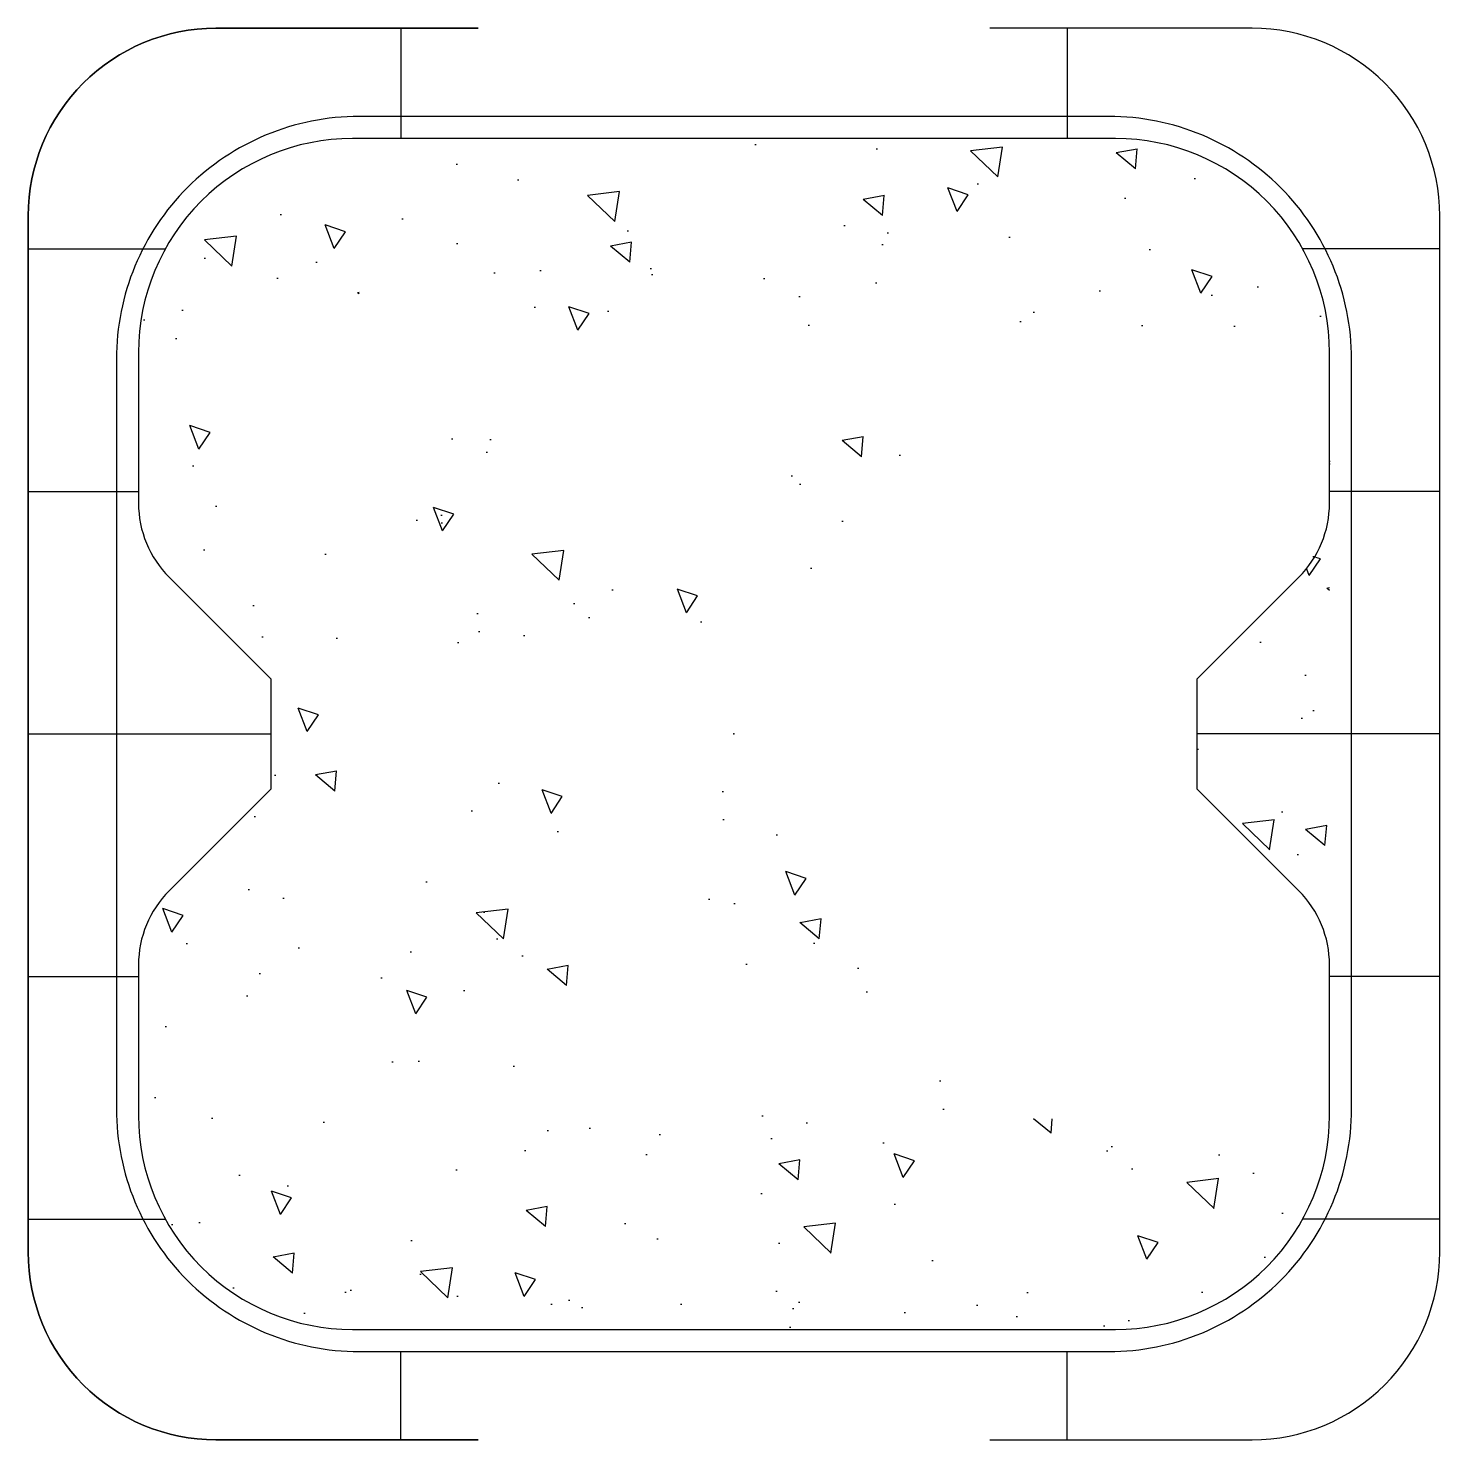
# Model space of a CAD drawing. Header units: millimetres. Extents: x -7838 to 162527, y -32093 to 60038.
# Drawn here: x 134887 to 138087, y 42982 to 46182 of the extents above; entities that cross this region are included whole.
import ezdxf

# ---------------------------------------------------------------- set-up
doc = ezdxf.new("R2010")
doc.units = ezdxf.units.MM
doc.layers.add('002 - STRUCTURAL STEEL', color=4, linetype='Continuous')
doc.layers.add('AR_TVM', color=7, linetype='Continuous')
doc.layers.add('A-COLS  CUT', color=5, linetype='Continuous', lineweight=25)

# ---------------------------------------------------------------- blocks, each defined once
blk = doc.blocks.new('A$C3f6ca57f')
at = {"layer": 'AR_TVM'}
h = blk.add_hatch(dxfattribs=at)
h.set_pattern_fill('AR-CONC', color=0, scale=3, angle=90, style=0)
h.set_pattern_definition([(140, (65844.4, 14380.63), (47.8173, 546.554), [57.15, -628.65]), (85, (65844.4, 14380.6), (-573.1705, -105.7303), [45.72, -502.9218]), (190.45144, (65848.4, 14426.17), (-525.3533, 440.8237), [48.57, -534.2707]), (136.1842, (65692, 14380.6), (126.127, 813.237), [85.725, -942.975]), (186.6356, (65702.5, 14448.4), (-742.278, 712.212), [72.855, -801.407]), (81.1842, (65692, 14380.6), (-742.278, 712.212), [68.58, -754.379]), (111, (65730.1, 14456.83), (306.7956, 454.8432), [57.15, -628.65]), (56, (65730.1, 14456.8), (-552.564, 185.406), [45.72, -502.92]), (161.45144, (65755.66, 14494.73), (-245.7683, 640.2493), [48.57, -534.27]), (127.5, (65844.4, 14380.63), (-253.6651, 9.2658), [0, -496.824, 0, -510.54, 0, -504.825]), (97.5, (65844.4, 14380.63), (-300.5417, 200.459), [0, -291.084, 0, -485.394, 0, -192.405]), (57.5, (65844.4, 14210.7), (17.18623, 406.7718), [0, -190.5, 0, -594.36, 0, -788.67]), (47.5, (65844.4, 14134.5), (-76.2795, 444.3875), [0, -247.65, 0, -394.716, 0, -560.07])])
edge = h.paths.add_edge_path()
edge.add_arc((-864.7, -864.7), 485.5, 178.2671, 271.7329)
edge.add_arc((-864.7, 864.7), 485.5, 88.2671, 181.7329)
edge.add_arc((864.7, -864.7), 485.5, 268.2671, 361.7329)
edge.add_arc((864.7, 864.7), 485.5, -1.7329, 91.7329)
edge.add_line((-879.4, -1350), (879.4, -1350))
edge.add_line((-879.4, 1350), (879.4, 1350))
edge.add_line((-1350, -879.4), (-1350, -475))
edge.add_arc((-1118.8, -528.1), 237.2, 139.8017, 167.0682, ccw=False)
edge.add_line((-1300, -375), (-1050, -125))
edge.add_line((-1050, -125), (-1050, 125))
edge.add_line((-1050, 125), (-1300, 375))
edge.add_arc((-1118.8, 528.1), 237.2, 192.9318, 220.1983, ccw=False)
edge.add_line((-1350, 475), (-1350, 879.4))
edge.add_line((1350, 879.4), (1350, 475))
edge.add_arc((1118.8, 528.1), 237.2, -40.1983, -12.9318, ccw=False)
edge.add_line((1300, 375), (1050, 125))
edge.add_line((1050, 125), (1050, -125))
edge.add_line((1050, -125), (1300, -375))
edge.add_arc((1118.8, -528.1), 237.2, 12.9318, 40.1983, ccw=False)
edge.add_line((1350, -475), (1350, -879.4))
at = {"color": 0}
blk.add_point((0, 0), dxfattribs=at)
at = {"layer": 'A-COLS  CUT', "color": 0}
blk.add_lwpolyline([(1050, 125), (1280.6, 355.6, 0.198912), (1350, 523.2), (1350, 865, 0.414214), (865, 1350), (-865, 1350, 0.414214), (-1350, 865), (-1350, 523.2, 0.198912), (-1280.6, 355.6), (-1050, 125), (-1050, -125), (-1280.6, -355.6, 0.198912), (-1350, -523.2), (-1350, -865, 0.414214), (-865, -1350), (865, -1350, 0.414214), (1350, -865), (1350, -523.2, 0.198912), (1280.6, -355.6), (1050, -125)], format="xyb", close=True, dxfattribs=at)

msp = doc.modelspace()

# ---------------------------------------------------------------- linework, layer by layer
for p, q in [((135387.40734, 46182.02618, 402), (135387.40734, 46182.02618, 2492)), ((135882.40734, 46181.96163, 402), (135882.40734, 46181.96163, 2492)), ((137092.40734, 46181.96163, 402), (137092.40734, 46181.96163, 2492)), ((137587.40734, 46182.02618, 402), (137587.40734, 46182.02618, 2492)), ((135732.40734, 45981.96163, 402), (135732.40734, 45981.96163, 2492)), ((136487.40734, 45981.96163, 402), (136487.40734, 45981.96163, 2492)), ((137242.40734, 45981.96163, 402), (137242.40734, 45981.96163, 2492)), ((134887.51606, 45681.96163, 402), (134887.51606, 45681.96163, 2492)), ((138087.29863, 45681.96163, 402), (138087.29863, 45681.96163, 2492)), ((134887.51606, 45131.96163, 402), (134887.51606, 45131.96163, 2492)), ((138087.29863, 45131.96163, 402), (138087.29863, 45131.96163, 2492)), ((134887.40734, 44581.96163, 402), (134887.40734, 44581.96163, 2492)), ((138087.40734, 44581.96163, 402), (138087.40734, 44581.96163, 2492)), ((134887.51606, 44031.96163, 402), (134887.51606, 44031.96163, 2492)), ((138087.29863, 44031.96163, 402), (138087.29863, 44031.96163, 2492)), ((134887.51606, 43481.96163, 402), (134887.51606, 43481.96163, 2492)), ((138087.29863, 43481.96163, 402), (138087.29863, 43481.96163, 2492)), ((135732.40734, 43181.96163, 402), (135732.40734, 43181.96163, 2492)), ((136487.40734, 43181.96163, 402), (136487.40734, 43181.96163, 2492)), ((137242.40734, 43181.96163, 402), (137242.40734, 43181.96163, 2492)), ((135387.40734, 42981.93033, 402), (135387.40734, 42981.93033, 2492)), ((135882.40734, 42981.96163, 402), (135882.40734, 42981.96163, 2492)), ((137092.40734, 42981.96163, 402), (137092.40734, 42981.96163, 2492)), ((137587.40734, 42981.93033, 402), (137587.40734, 42981.93033, 2492))]:
    msp.add_line(p, q)
at = {"layer": '002 - STRUCTURAL STEEL'}
for p, q in [((135732.40734, 46182.03182, 402), (135732.40734, 45931.96163, 402)), ((135732.40734, 46182.03182, 2492.5), (135732.40734, 45931.96163, 2492.5)), ((135732.40734, 46182.03182, 1969.5), (135732.40734, 45931.96163, 1969.5)), ((135732.40734, 46182.03182, 1447), (135732.40734, 45931.96163, 1447)), ((135732.40734, 46182.03182, 924.5), (135732.40734, 45931.96163, 924.5)), ((137242.40734, 46182.03182, 402), (137242.40734, 45931.96163, 402)), ((137242.40734, 46182.03182, 2492.5), (137242.40734, 45931.96163, 2492.5)), ((137242.40734, 46182.03182, 1969.5), (137242.40734, 45931.96163, 1969.5)), ((137242.40734, 46182.03182, 1447), (137242.40734, 45931.96163, 1447)), ((137242.40734, 46182.03182, 924.5), (137242.40734, 45931.96163, 924.5)), ((134887.51606, 45681.96163, 402), (135197.5094, 45681.96163, 402)), ((134887.51606, 45681.96163, 2492.5), (135197.5094, 45681.96163, 2492.5)), ((134887.51606, 45681.96163, 1969.5), (135197.5094, 45681.96163, 1969.5)), ((134887.51606, 45681.96163, 1447), (135197.5094, 45681.96163, 1447)), ((134887.51606, 45681.96163, 924.5), (135197.5094, 45681.96163, 924.5)), ((138087.29863, 45681.96163, 402), (137777.30529, 45681.96163, 402)), ((138087.29863, 45681.96163, 2492.5), (137777.30529, 45681.96163, 2492.5)), ((138087.29863, 45681.96163, 1969.5), (137777.30529, 45681.96163, 1969.5)), ((138087.29863, 45681.96163, 1447), (137777.30529, 45681.96163, 1447)), ((138087.29863, 45681.96163, 924.5), (137777.30529, 45681.96163, 924.5)), ((134887.51606, 45131.96163, 402), (135137.40734, 45131.96163, 402)), ((134887.51606, 45131.96163, 2492.5), (135137.40734, 45131.96163, 2492.5)), ((134887.51606, 45131.96163, 1969.5), (135137.40734, 45131.96163, 1969.5)), ((134887.51606, 45131.96163, 1447), (135137.40734, 45131.96163, 1447)), ((134887.51606, 45131.96163, 924.5), (135137.40734, 45131.96163, 924.5)), ((138087.29863, 45131.96163, 402), (137837.40734, 45131.96163, 402)), ((138087.29863, 45131.96163, 2492.5), (137837.40734, 45131.96163, 2492.5)), ((138087.29863, 45131.96163, 1969.5), (137837.40734, 45131.96163, 1969.5)), ((138087.29863, 45131.96163, 1447), (137837.40734, 45131.96163, 1447)), ((138087.29863, 45131.96163, 924.5), (137837.40734, 45131.96163, 924.5)), ((134887.51606, 44581.96163, 402), (135437.40734, 44581.96163, 402)), ((134887.51606, 44581.96163, 2492.5), (135437.40734, 44581.96163, 2492.5)), ((134887.51606, 44581.96163, 1969.5), (135437.40734, 44581.96163, 1969.5)), ((134887.51606, 44581.96163, 1447), (135437.40734, 44581.96163, 1447)), ((134887.51606, 44581.96163, 924.5), (135437.40734, 44581.96163, 924.5)), ((138087.29863, 44581.96163, 402), (137537.40734, 44581.96163, 402)), ((138087.29863, 44581.96163, 2492.5), (137537.40734, 44581.96163, 2492.5)), ((138087.29863, 44581.96163, 1969.5), (137537.40734, 44581.96163, 1969.5)), ((138087.29863, 44581.96163, 1447), (137537.40734, 44581.96163, 1447)), ((138087.29863, 44581.96163, 924.5), (137537.40734, 44581.96163, 924.5)), ((134887.51606, 44031.96163, 402), (135137.40734, 44031.96163, 402)), ((134887.51606, 44031.96163, 2492.5), (135137.40734, 44031.96163, 2492.5)), ((134887.51606, 44031.96163, 1969.5), (135137.40734, 44031.96163, 1969.5)), ((134887.51606, 44031.96163, 1447), (135137.40734, 44031.96163, 1447)), ((134887.51606, 44031.96163, 924.5), (135137.40734, 44031.96163, 924.5)), ((138087.29863, 44031.96163, 402), (137837.40734, 44031.96163, 402)), ((138087.29863, 44031.96163, 2492.5), (137837.40734, 44031.96163, 2492.5)), ((138087.29863, 44031.96163, 1969.5), (137837.40734, 44031.96163, 1969.5)), ((138087.29863, 44031.96163, 1447), (137837.40734, 44031.96163, 1447)), ((138087.29863, 44031.96163, 924.5), (137837.40734, 44031.96163, 924.5)), ((134887.51606, 43481.96163, 402), (135197.5094, 43481.96163, 402)), ((134887.51606, 43481.96163, 2492.5), (135197.5094, 43481.96163, 2492.5)), ((134887.51606, 43481.96163, 1969.5), (135197.5094, 43481.96163, 1969.5)), ((134887.51606, 43481.96163, 1447), (135197.5094, 43481.96163, 1447)), ((134887.51606, 43481.96163, 924.5), (135197.5094, 43481.96163, 924.5)), ((138087.29863, 43481.96163, 402), (137777.30529, 43481.96163, 402)), ((138087.29863, 43481.96163, 2492.5), (137777.30529, 43481.96163, 2492.5)), ((138087.29863, 43481.96163, 1969.5), (137777.30529, 43481.96163, 1969.5)), ((138087.29863, 43481.96163, 1447), (137777.30529, 43481.96163, 1447)), ((138087.29863, 43481.96163, 924.5), (137777.30529, 43481.96163, 924.5)), ((135732.40734, 42981.89144, 402), (135732.40734, 43181.96163, 402)), ((135732.40734, 42981.89144, 2492.5), (135732.40734, 43181.96163, 2492.5)), ((135732.40734, 42981.89144, 1969.5), (135732.40734, 43181.96163, 1969.5)), ((135732.40734, 42981.89144, 1447), (135732.40734, 43181.96163, 1447)), ((135732.40734, 42981.89144, 924.5), (135732.40734, 43181.96163, 924.5)), ((137242.40734, 42981.89144, 402), (137242.40734, 43181.96163, 402)), ((137242.40734, 42981.89144, 2492.5), (137242.40734, 43181.96163, 2492.5)), ((137242.40734, 42981.89144, 1969.5), (137242.40734, 43181.96163, 1969.5)), ((137242.40734, 42981.89144, 1447), (137242.40734, 43181.96163, 1447)), ((137242.40734, 42981.89144, 924.5), (137242.40734, 43181.96163, 924.5))]:
    msp.add_line(p, q, dxfattribs=at)
for points, elevation in [([(135907.40734, 46181.96163), (135312.40734, 46181.96163, 0.4142135624), (134887.40734, 45756.96163), (134887.40734, 43406.96163, 0.4142135624), (135312.40734, 42981.96163), (135907.40734, 42981.96163)], 402), ([(135907.40734, 46181.96163), (135312.40734, 46181.96163, 0.4142135624), (134887.40734, 45756.96163), (134887.40734, 43406.96163, 0.4142135624), (135312.40734, 42981.96163), (135907.40734, 42981.96163)], 924.5), ([(135907.40734, 46181.96163), (135312.40734, 46181.96163, 0.4142135624), (134887.40734, 45756.96163), (134887.40734, 43406.96163, 0.4142135624), (135312.40734, 42981.96163), (135907.40734, 42981.96163)], 1447), ([(135907.40734, 46181.96163), (135312.40734, 46181.96163, 0.4142135624), (134887.40734, 45756.96163), (134887.40734, 43406.96163, 0.4142135624), (135312.40734, 42981.96163), (135907.40734, 42981.96163)], 1969.5), ([(135907.40734, 42981.96163), (135312.40734, 42981.96163, -0.4142135624), (134887.40734, 43406.96163), (134887.40734, 45756.96163, -0.4142135624), (135312.40734, 46181.96163), (135907.40734, 46181.96163)], 2492.5), ([(137067.40734, 42981.96163), (137662.40734, 42981.96163, 0.4142135624), (138087.40734, 43406.96163), (138087.40734, 45756.96163, 0.4142135624), (137662.40734, 46181.96163), (137067.40734, 46181.96163)], 402), ([(137067.40734, 42981.96163), (137662.40734, 42981.96163, 0.4142135624), (138087.40734, 43406.96163), (138087.40734, 45756.96163, 0.4142135624), (137662.40734, 46181.96163), (137067.40734, 46181.96163)], 924.5), ([(137067.40734, 42981.96163), (137662.40734, 42981.96163, 0.4142135624), (138087.40734, 43406.96163), (138087.40734, 45756.96163, 0.4142135624), (137662.40734, 46181.96163), (137067.40734, 46181.96163)], 1447), ([(137067.40734, 42981.96163), (137662.40734, 42981.96163, 0.4142135624), (138087.40734, 43406.96163), (138087.40734, 45756.96163, 0.4142135624), (137662.40734, 46181.96163), (137067.40734, 46181.96163)], 1969.5), ([(137067.40734, 42981.96163), (137662.40734, 42981.96163, 0.4142135624), (138087.40734, 43406.96163), (138087.40734, 45756.96163, 0.4142135624), (137662.40734, 46181.96163), (137067.40734, 46181.96163)], 2492.5)]:
    msp.add_lwpolyline(points, format="xyb", dxfattribs=dict(at, elevation=elevation))
for elevation in [237, 402]:
    msp.add_lwpolyline([(135087.40734, 45431.96163), (135087.40734, 43731.96163, 0.4142135624), (135637.40734, 43181.96163), (137337.40734, 43181.96163, 0.4142135624), (137887.40734, 43731.96163), (137887.40734, 45431.96163, 0.4142135624), (137337.40734, 45981.96163), (135637.40734, 45981.96163, 0.4142135624)], format="xyb", close=True, dxfattribs=dict(at, elevation=elevation))
for points, elevation in [([(137337.40734, 45981.96163), (135637.40734, 45981.96163)], 924.5), ([(137337.40734, 45981.96163), (135637.40734, 45981.96163)], 1447), ([(137337.40734, 45981.96163), (135637.40734, 45981.96163)], 1969.5), ([(137337.40734, 45981.96163), (135637.40734, 45981.96163)], 2492), ([(135637.40734, 43181.96163), (137337.40734, 43181.96163)], 924.5), ([(135637.40734, 43181.96163), (137337.40734, 43181.96163)], 1447), ([(135637.40734, 43181.96163), (137337.40734, 43181.96163)], 1969.5), ([(135637.40734, 43181.96163), (137337.40734, 43181.96163)], 2492)]:
    msp.add_lwpolyline(points, dxfattribs=dict(at, elevation=elevation))

# ---------------------------------------------------------------- block references
at = {"color": 8}
msp.add_blockref('A$C3f6ca57f', (136487.40734, 44581.96163), dxfattribs=at)

doc.saveas('drawing.dxf')
